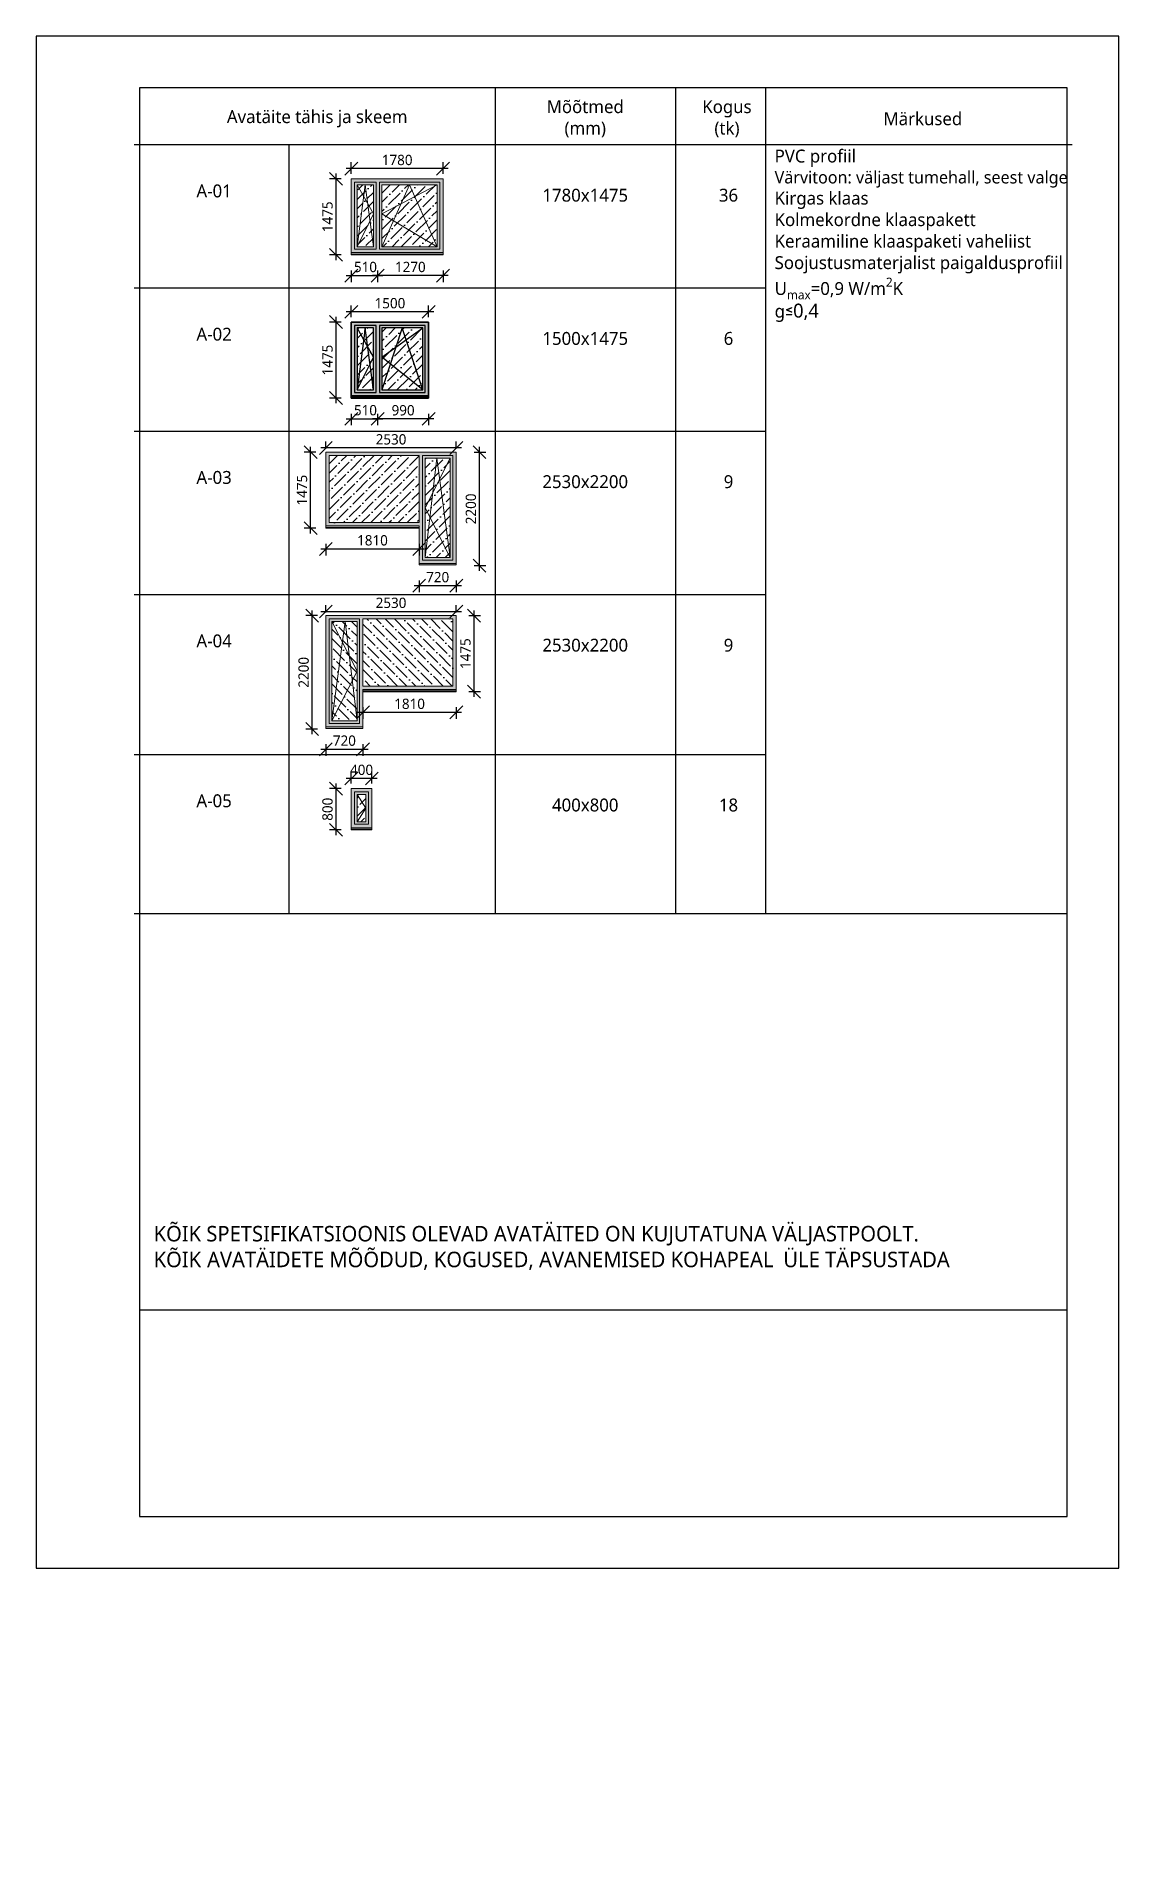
# Model space of a CAD drawing. Header units: millimetres. Extents: x 83708 to 840243643, y 645190 to 956201.
# Drawn here: x 302250 to 323250, y 651158 to 686358 of the extents above; entities that cross this region are included whole.
import ezdxf

# ---------------------------------------------------------------- set-up
doc = ezdxf.new("R2010")
doc.units = ezdxf.units.MM
doc.header["$PDMODE"] = 2
doc.header["$PDSIZE"] = 5
for name, color, linetype in [('!ESP_Avatäited plaanil', 7, 'Continuous'), ('!ESP_Konstruktsioon_s6lmes', 7, 'Continuous'), ('!ESP_Mõõt', 252, 'Continuous'), ('!ESP_Tekst', 7, 'Continuous')]:
    doc.layers.add(name, color=color, linetype=linetype)
doc.layers.add('!ESP_AVATÄITED VAADETEL', color=7, linetype='Continuous', lineweight=9)
doc.layers.add('TEKST', color=7, linetype='Continuous', lineweight=9)
doc.layers.add('!ESP_no_print', color=252, linetype='Continuous', plot=False)
doc.layers.add('!ESP_Värvitoon_tumehall', color=7, linetype='Continuous', true_color=0x45494e)
doc.styles.add('Annotative', font='malgunsl.ttf', dxfattribs={"height": 2})
doc.dimstyles.new('Annotative', dxfattribs={"dimtxt": 2.5, "dimasz": 2.5, "dimexe": 1.25, "dimexo": 0.625, "dimtad": 1, "dimdec": 0, "dimrnd": 5, "dimtxsty": 'Annotative', "dimblk": 'OBLIQUE', "dimcen": 0, "dimdle": 1, "dimadec": 0, "dimazin": 0, "dimtfac": 1, "dimtdec": 0, "dimtmove": 0, "dimatfit": 3, "dimfxl": 1, "dimfxlon": 1, "dimarcsym": 1})

msp = doc.modelspace()

# ---------------------------------------------------------------- texts
at = {"layer": '!ESP_Tekst', "style": 'Annotative'}
for s, insert, char_height, width, attachment_point in [('\\pxqc;Mõõtmed{\\fArial|b0|i0|c186|p34;\\P}(mm)', (312899.6, 684757.8), 250, 7252.457, 5), ('Kogus{\\fArial|b0|i0|c186|p34;\\P}(tk)', (315649.6, 684757.8), 250, 7252.457, 5), ('Avatäite tähis ja skeem', (307699.6, 684757.8), 250, 7252.457, 5), ('Märkused', (319449.6, 684757.8), 250, 7252.457, 5), ('\\A1;\\pxql;PVC profiil\\P{\\A0;\\f@Malgun Gothic Semilight|b0|i0|c0|p34;\\H0.95833x;Värvitoon: väljast tumehall, seest valge\\fMalgunGothicSemilight|b0|i0|c0|p32; }\\PKirgas klaas\\PKolmekordne klaaspakett\\PKeraamiline klaaspaketi vaheliist\\PSoojustusmaterjalist paigaldusprofiil\\PU{\\H0.7x;\\S^ max;\\H1.42857x;=0,9 W/m\\H0.7x;\\S2^ ;\\H1.42857x;K\\P\\pq*;\\A0;g\\H1.08333x;≤0,4}', (316574.2, 684161), 250, 6235.564, 1), ('\\A1;KÕIK SPETSIFIKATSIOONIS OLEVAD AVATÄITED ON KUJUTATUNA VÄLJASTPOOLT.{\\fArial|b0|i0|c186|p34;\\P}KÕIK{\\fArial|b0|i0|c186|p34; }AVATÄIDETE MÕÕDUD, KOGUSED, AVANEMISED KOHAPEAL{\\fISOCPEUR|b0|i0|c186|p34; }ÜLE TÄPSUSTADA', (304526, 663291.5), 300, 18291.356, 1)]:
    msp.add_mtext(s, dxfattribs=dict(at, insert=insert, char_height=char_height, width=width, attachment_point=attachment_point))
at = {"layer": 'TEKST', "color": 1, "lineweight": -3, "char_height": 250, "attachment_point": 5, "style": 'Annotative'}
for s, insert, width in [('{\\C256;A-01}', (305699.6, 683357.8), 7252.457), ('{\\C256;1780x1475}', (312899.6, 683275.4), 3050), ('{\\C256;36}', (315679.4, 683275.4), 7252.457), ('{\\C256;A-02}', (305699.6, 680580.6), 7252.457), ('{\\C256;1500x1475}', (312899.6, 680498.2), 3050), ('{\\C256;6}', (315679.4, 680498.2), 7252.457), ('{\\C256;A-03}', (305699.6, 677803.4), 7252.457), ('{\\C256;2530x2200}', (312899.6, 677721), 3050), ('{\\C256;9}', (315679.4, 677721), 7252.457), ('{\\C256;A-04}', (305699.6, 674633.4), 7252.457), ('{\\C256;2530x2200}', (312899.6, 674551), 3050), ('{\\C256;9}', (315679.4, 674551), 7252.457), ('{\\C256;A-05}', (305699.6, 671533.8), 7252.457), ('{\\C256;400x800}', (312899.6, 671451.4), 3050), ('{\\C256;18}', (315679.4, 671451.4), 7252.457)]:
    msp.add_mtext(s, dxfattribs=dict(at, insert=insert, width=width))

# ---------------------------------------------------------------- blocks, each defined once
blk = doc.blocks.new('_Oblique')
at = {"color": 0, "linetype": 'ByBlock', "lineweight": -2}
blk.add_line((-0.5, -0.5), (0.5, 0.5), dxfattribs=at)
blk = doc.blocks.new('*D879')
at = {"layer": '!ESP_Mõõt', "color": 0, "lineweight": -2, "transparency": 16777216}
for p, q in [((308361, 681817), (308361, 681592)), ((308871, 681817), (308871, 681592)), ((308261, 681717), (308971, 681717))]:
    blk.add_line(p, q, dxfattribs=at)
at = {"layer": 'Defpoints', "color": 0, "transparency": 16777216}
for p in [(308361, 682175), (308871, 682228), (308871, 681717)]:
    blk.add_point(p, dxfattribs=at)
at = {"layer": '!ESP_Mõõt', "color": 0, "lineweight": -2, "transparency": 16777216, "xscale": 250, "yscale": 250, "zscale": 250, "rotation": 180}
blk.add_blockref('_Oblique', (308361, 681717), dxfattribs=at)
at = {"layer": '!ESP_Mõõt', "color": 0, "lineweight": -2, "transparency": 16777216, "xscale": 250, "yscale": 250, "zscale": 250}
blk.add_blockref('_Oblique', (308871, 681717), dxfattribs=at)
at = {"layer": '!ESP_Mõõt', "color": 0, "transparency": 16777216, "insert": (308636, 681884), "char_height": 200, "attachment_point": 5, "style": 'Annotative'}
blk.add_mtext('510', dxfattribs=at)
blk = doc.blocks.new('*D880')
at = {"layer": '!ESP_Mõõt', "color": 0, "lineweight": -2, "transparency": 16777216}
for p, q in [((308871, 681817), (308871, 681592)), ((310141, 681817), (310141, 681592)), ((310241, 681717), (308771, 681717))]:
    blk.add_line(p, q, dxfattribs=at)
at = {"layer": 'Defpoints', "color": 0, "transparency": 16777216}
for p in [(308871, 682228), (310141, 682120), (308871, 681717)]:
    blk.add_point(p, dxfattribs=at)
at = {"layer": '!ESP_Mõõt', "color": 0, "lineweight": -2, "transparency": 16777216, "xscale": 250, "yscale": 250, "zscale": 250, "rotation": 180}
blk.add_blockref('_Oblique', (308871, 681717), dxfattribs=at)
at = {"layer": '!ESP_Mõõt', "color": 0, "lineweight": -2, "transparency": 16777216, "xscale": 250, "yscale": 250, "zscale": 250}
blk.add_blockref('_Oblique', (310141, 681717), dxfattribs=at)
at = {"layer": '!ESP_Mõõt', "color": 0, "transparency": 16777216, "insert": (309506, 681884), "char_height": 200, "attachment_point": 5, "style": 'Annotative'}
blk.add_mtext('1270', dxfattribs=at)
blk = doc.blocks.new('väikeaken')
at = {"linetype": 'ByBlock'}
blk.add_wipeout([(-54592, 228105), (-56372, 228105), (-56372, 226630), (-54592, 226630)], dxfattribs=at)
blk.add_wipeout([(-54592, 228105), (-56372, 228105), (-56372, 226630), (-54592, 226630)])
blk.add_wipeout([(-56372, 228105), (-54592, 228105), (-54592, 226630), (-56372, 226630)], dxfattribs=at)
blk.add_wipeout([(-54592, 228105), (-56372, 228105), (-56372, 226630), (-54592, 226630)])
at = {"layer": '!ESP_Värvitoon_tumehall'}
h = blk.add_hatch(color=256, dxfattribs=at)
h.dxf.hatch_style = 1
h.paths.add_polyline_path([(-54592, 228105), (-56372, 228105), (-56372, 226673), (-54592, 226673)])
h.paths.add_polyline_path([(-54657, 228040), (-54657, 226738), (-55827, 226738), (-55827, 228040)], flags=16)
h.paths.add_polyline_path([(-54707, 227990), (-54707, 226788), (-55777, 226788), (-55777, 227990)], flags=0)
h.paths.add_polyline_path([(-55892, 228040), (-55892, 226738), (-56307, 226738), (-56307, 228040)], flags=16)
h.paths.add_polyline_path([(-55942, 227990), (-55942, 226788), (-56257, 226788), (-56257, 227990)], flags=0)
h.paths.add_polyline_path([(-56100, 227990), (-56051, 227622), (-55942, 227427), (-56257, 226788)], flags=0)
h.paths.add_polyline_path([(-55242, 227990), (-54707, 226788), (-55777, 227427), (-55406, 227622)], flags=0)
h = blk.add_hatch(color=256, dxfattribs=at)
h.dxf.hatch_style = 1
h.paths.add_polyline_path([(-55892, 228040), (-56307, 228040), (-56307, 226738), (-55892, 226738)])
h.paths.add_polyline_path([(-55942, 227990), (-55942, 226788), (-56257, 226788), (-56257, 227990)], flags=16)
h.paths.add_polyline_path([(-54657, 228040), (-55827, 228040), (-55827, 226738), (-54657, 226738)])
h.paths.add_polyline_path([(-54707, 227990), (-54707, 226788), (-55777, 226788), (-55777, 227990)], flags=16)
h = blk.add_hatch(color=256, dxfattribs=at)
h.dxf.hatch_style = 1
h.paths.add_polyline_path([(-54592, 226673), (-56372, 226673), (-56372, 226644), (-54592, 226644)])
h.paths.add_polyline_path([(-54592, 226644), (-56372, 226644), (-56372, 226630), (-54592, 226630)])
h = blk.add_hatch()
h.set_pattern_fill('ANSI36', color=256, scale=1000)
h.set_pattern_definition([(45, (-56312.02, 226834.15), (66.291, 243.068), [312.5, -62.5, 0, -62.5])])
h.paths.add_polyline_path([(-56257, 227990), (-55942, 227990), (-55942, 226789), (-56257, 226788)])
h.paths.add_polyline_path([(-55777, 227990), (-54707, 227990), (-54707, 226788), (-55777, 226788)])
at = {"layer": '!ESP_AVATÄITED VAADETEL'}
for points in [[(-54592, 226630), (-56372, 226630), (-56372, 228105), (-54592, 228105)], [(-56372, 226630), (-54592, 226630), (-54592, 228105), (-56372, 228105)], [(-56372, 226644), (-54592, 226644), (-54592, 228105), (-56372, 228105)], [(-56372, 226673), (-54592, 226673), (-54592, 228105), (-56372, 228105)], [(-56307, 226738), (-55892, 226738), (-55892, 228040), (-56307, 228040)], [(-56257, 226788), (-55942, 226788), (-55942, 227990), (-56257, 227990)], [(-55827, 226738), (-54657, 226738), (-54657, 228040), (-55827, 228040)], [(-55777, 226788), (-54707, 226788), (-54707, 227990), (-55777, 227990)], [(-56372, 226644), (-54592, 226644), (-54592, 226673), (-56372, 226673)], [(-56372, 226630), (-54592, 226630), (-54592, 226644), (-56372, 226644)]]:
    blk.add_lwpolyline(points, close=True, dxfattribs=at)
for points in [[(-56257, 226788), (-55942, 227427), (-56257, 227990)], [(-55942, 226788), (-56100, 227990), (-56257, 226788)]]:
    blk.add_lwpolyline(points, dxfattribs=at)
at = {"layer": '!ESP_AVATÄITED VAADETEL', "ltscale": 15}
for points in [[(-54707, 226788), (-55242, 227990), (-55777, 226788)], [(-54707, 226788), (-55777, 227427), (-54707, 227990)]]:
    blk.add_lwpolyline(points, dxfattribs=at)
blk = doc.blocks.new('*D877')
at = {"layer": '!ESP_Mõõt', "color": 0, "lineweight": -2, "transparency": 16777216}
for p, q in [((308166, 683595), (307941, 683595)), ((308066, 682020), (308066, 683695)), ((308166, 682120), (307941, 682120))]:
    blk.add_line(p, q, dxfattribs=at)
at = {"layer": 'Defpoints', "color": 0, "transparency": 16777216}
for p in [(308066, 683595), (308361, 683595), (308361, 682120)]:
    blk.add_point(p, dxfattribs=at)
at = {"layer": '!ESP_Mõõt', "color": 0, "lineweight": -2, "transparency": 16777216, "xscale": 250, "yscale": 250, "zscale": 250}
for p, rotation in [((308066, 683595), 90), ((308066, 682120), 270)]:
    blk.add_blockref('_Oblique', p, dxfattribs=dict(at, rotation=rotation))
at = {"layer": '!ESP_Mõõt', "color": 0, "transparency": 16777216, "insert": (307900, 682858), "char_height": 200, "attachment_point": 5, "rotation": 90, "style": 'Annotative'}
blk.add_mtext('1475', dxfattribs=at)
blk = doc.blocks.new('*D878')
at = {"layer": '!ESP_Mõõt', "color": 0, "lineweight": -2, "transparency": 16777216}
for p, q in [((310241, 683792), (308261, 683792)), ((308361, 683692), (308361, 683917)), ((310141, 683692), (310141, 683917))]:
    blk.add_line(p, q, dxfattribs=at)
at = {"layer": 'Defpoints', "color": 0, "transparency": 16777216}
for p in [(308361, 683792), (308361, 683595), (310141, 683595)]:
    blk.add_point(p, dxfattribs=at)
at = {"layer": '!ESP_Mõõt', "color": 0, "lineweight": -2, "transparency": 16777216, "xscale": 250, "yscale": 250, "zscale": 250, "rotation": 180}
blk.add_blockref('_Oblique', (308361, 683792), dxfattribs=at)
at = {"layer": '!ESP_Mõõt', "color": 0, "lineweight": -2, "transparency": 16777216, "xscale": 250, "yscale": 250, "zscale": 250}
blk.add_blockref('_Oblique', (310141, 683792), dxfattribs=at)
at = {"layer": '!ESP_Mõõt', "color": 0, "transparency": 16777216, "insert": (309251, 683959), "char_height": 200, "attachment_point": 5, "style": 'Annotative'}
blk.add_mtext('1780', dxfattribs=at)
blk = doc.blocks.new('*D891')
at = {"layer": '!ESP_Mõõt', "color": 0, "lineweight": -2, "transparency": 16777216}
for p, q in [((308361, 679040), (308361, 678815)), ((308871, 679040), (308871, 678815)), ((308261, 678940), (308971, 678940))]:
    blk.add_line(p, q, dxfattribs=at)
at = {"layer": 'Defpoints', "color": 0, "transparency": 16777216}
for p in [(308361, 679398), (308871, 679451), (308871, 678940)]:
    blk.add_point(p, dxfattribs=at)
at = {"layer": '!ESP_Mõõt', "color": 0, "lineweight": -2, "transparency": 16777216, "xscale": 250, "yscale": 250, "zscale": 250, "rotation": 180}
blk.add_blockref('_Oblique', (308361, 678940), dxfattribs=at)
at = {"layer": '!ESP_Mõõt', "color": 0, "lineweight": -2, "transparency": 16777216, "xscale": 250, "yscale": 250, "zscale": 250}
blk.add_blockref('_Oblique', (308871, 678940), dxfattribs=at)
at = {"layer": '!ESP_Mõõt', "color": 0, "transparency": 16777216, "insert": (308636, 679107), "char_height": 200, "attachment_point": 5, "style": 'Annotative'}
blk.add_mtext('510', dxfattribs=at)
blk = doc.blocks.new('*D892')
at = {"layer": '!ESP_Mõõt', "color": 0, "lineweight": -2, "transparency": 16777216}
for p, q in [((308871, 679040), (308871, 678815)), ((309861, 679040), (309861, 678815)), ((309961, 678940), (308771, 678940))]:
    blk.add_line(p, q, dxfattribs=at)
at = {"layer": 'Defpoints', "color": 0, "transparency": 16777216}
for p in [(308871, 679451), (309861, 679343), (308871, 678940)]:
    blk.add_point(p, dxfattribs=at)
at = {"layer": '!ESP_Mõõt', "color": 0, "lineweight": -2, "transparency": 16777216, "xscale": 250, "yscale": 250, "zscale": 250, "rotation": 180}
blk.add_blockref('_Oblique', (308871, 678940), dxfattribs=at)
at = {"layer": '!ESP_Mõõt', "color": 0, "lineweight": -2, "transparency": 16777216, "xscale": 250, "yscale": 250, "zscale": 250}
blk.add_blockref('_Oblique', (309861, 678940), dxfattribs=at)
at = {"layer": '!ESP_Mõõt', "color": 0, "transparency": 16777216, "insert": (309366, 679106), "char_height": 200, "attachment_point": 5, "style": 'Annotative'}
blk.add_mtext('990', dxfattribs=at)
blk = doc.blocks.new('*D893')
at = {"layer": '!ESP_Mõõt', "color": 0, "lineweight": -2, "transparency": 16777216}
for p, q in [((308166, 680818), (307941, 680818)), ((308066, 679243), (308066, 680918)), ((308166, 679343), (307941, 679343))]:
    blk.add_line(p, q, dxfattribs=at)
at = {"layer": 'Defpoints', "color": 0, "transparency": 16777216}
for p in [(308066, 680818), (308361, 680818), (308361, 679343)]:
    blk.add_point(p, dxfattribs=at)
at = {"layer": '!ESP_Mõõt', "color": 0, "lineweight": -2, "transparency": 16777216, "xscale": 250, "yscale": 250, "zscale": 250}
for p, rotation in [((308066, 680818), 90), ((308066, 679343), 270)]:
    blk.add_blockref('_Oblique', p, dxfattribs=dict(at, rotation=rotation))
at = {"layer": '!ESP_Mõõt', "color": 0, "transparency": 16777216, "insert": (307900, 680080), "char_height": 200, "attachment_point": 5, "rotation": 90, "style": 'Annotative'}
blk.add_mtext('1475', dxfattribs=at)
blk = doc.blocks.new('*D894')
at = {"layer": '!ESP_Mõõt', "color": 0, "lineweight": -2, "transparency": 16777216}
for p, q in [((308361, 680915), (308361, 681140)), ((309861, 680915), (309861, 681140)), ((309961, 681015), (308261, 681015))]:
    blk.add_line(p, q, dxfattribs=at)
at = {"layer": 'Defpoints', "color": 0, "transparency": 16777216}
for p in [(308361, 681015), (308361, 680818), (309861, 680818)]:
    blk.add_point(p, dxfattribs=at)
at = {"layer": '!ESP_Mõõt', "color": 0, "lineweight": -2, "transparency": 16777216, "xscale": 250, "yscale": 250, "zscale": 250, "rotation": 180}
blk.add_blockref('_Oblique', (308361, 681015), dxfattribs=at)
at = {"layer": '!ESP_Mõõt', "color": 0, "lineweight": -2, "transparency": 16777216, "xscale": 250, "yscale": 250, "zscale": 250}
blk.add_blockref('_Oblique', (309861, 681015), dxfattribs=at)
at = {"layer": '!ESP_Mõõt', "color": 0, "transparency": 16777216, "insert": (309111, 681182), "char_height": 200, "attachment_point": 5, "style": 'Annotative'}
blk.add_mtext('1500', dxfattribs=at)
blk = doc.blocks.new('A$Cf881b39f')
at = {"linetype": 'ByBlock'}
blk.add_wipeout([(1500, 0), (0, 0), (0, -1475), (1500, -1475)], dxfattribs=at)
blk.add_wipeout([(1500, 0), (0, 0), (0, -1475), (1500, -1475)])
blk.add_wipeout([(0, 0), (1500, 0), (1500, -1475), (0, -1475)], dxfattribs=at)
blk.add_wipeout([(1500, 0), (0, 0), (0, -1475), (1500, -1475)])
at = {"layer": '!ESP_Värvitoon_tumehall'}
h = blk.add_hatch(color=256, dxfattribs=at)
h.dxf.hatch_style = 1
h.paths.add_polyline_path([(1500, 0), (0, 0), (0, -1432), (1500, -1432)])
h.paths.add_polyline_path([(1435, -65), (1435, -1367), (545, -1367), (545, -65)], flags=16)
h.paths.add_polyline_path([(1385, -115), (1385, -1317), (595, -1317), (595, -115)], flags=0)
h.paths.add_polyline_path([(990, -115), (1385, -1317), (595, -679), (869, -483)], flags=0)
h.paths.add_polyline_path([(480, -65), (480, -1367), (65, -1367), (65, -65)], flags=16)
h.paths.add_polyline_path([(430, -115), (430, -1317), (115, -1317), (115, -115)], flags=0)
h.paths.add_polyline_path([(321, -483), (430, -679), (115, -1317), (272, -115)], flags=0)
h.paths.add_polyline_path([(1500, -1432), (0, -1432), (0, -1461), (1500, -1461)])
h.paths.add_polyline_path([(1500, -1461), (0, -1461), (0, -1475), (1500, -1475)])
h = blk.add_hatch(color=256, dxfattribs=at)
h.dxf.hatch_style = 1
h.paths.add_polyline_path([(480, -65), (65, -65), (65, -1367), (480, -1367)])
h.paths.add_polyline_path([(430, -115), (430, -1317), (115, -1317), (115, -115)], flags=16)
h.paths.add_polyline_path([(1435, -65), (545, -65), (545, -1367), (1435, -1367)])
h.paths.add_polyline_path([(595, -115), (1385, -115), (1385, -1317), (595, -1317)], flags=16)
h = blk.add_hatch()
h.set_pattern_fill('ANSI36', color=256, scale=1000)
h.set_pattern_definition([(45, (60, -1271.18), (66.291, 243.068), [312.5, -62.5, 0, -62.5])])
h.paths.add_polyline_path([(115, -115), (430, -115), (430, -1317), (115, -1315)])
h.paths.add_polyline_path([(595, -115), (1385, -115), (1385, -1317), (595, -1317)])
at = {"layer": '!ESP_Avatäited plaanil'}
for points in [[(1500, -1475), (0, -1475), (0, 0), (1500, 0)], [(0, -1475), (1500, -1475), (1500, 0), (0, 0)], [(0, -1461), (1500, -1461), (1500, 0), (0, 0)], [(0, -1432), (1500, -1432), (1500, 0), (0, 0)], [(65, -1367), (480, -1367), (480, -65), (65, -65)], [(115, -1317), (430, -1317), (430, -115), (115, -115)], [(545, -1367), (1435, -1367), (1435, -65), (545, -65)], [(595, -1317), (1385, -1317), (1385, -115), (595, -115)], [(0, -1461), (1500, -1461), (1500, -1432), (0, -1432)], [(0, -1475), (1500, -1475), (1500, -1461), (0, -1461)]]:
    blk.add_lwpolyline(points, close=True, dxfattribs=at)
for points in [[(115, -1317), (430, -679), (115, -115)], [(430, -1317), (272, -115), (115, -1317)]]:
    blk.add_lwpolyline(points, dxfattribs=at)
at = {"layer": '!ESP_Avatäited plaanil', "ltscale": 15}
for points in [[(1385, -1317), (990, -115), (595, -1317)], [(1385, -1317), (595, -679), (1385, -115)]]:
    blk.add_lwpolyline(points, dxfattribs=at)
blk = doc.blocks.new('A$Ce865888e')
at = {"lineweight": 0}
blk.add_wipeout([(0, 0), (2530, 0), (2530, -2200), (1810, -2200), (1810, -1475), (0, -1475)], dxfattribs=at)
at = {"layer": '!ESP_Värvitoon_tumehall'}
h = blk.add_hatch(color=256, dxfattribs=at)
h.dxf.hatch_style = 1
h.paths.add_polyline_path([(2530, 0), (0, 0), (0, -1432), (1810, -1432), (1810, -1461), (1810, -1475), (1810, -2157), (2530, -2157)])
h.paths.add_polyline_path([(2465, -65), (2465, -2092), (1875, -2092), (1875, -65)], flags=16)
h.paths.add_polyline_path([(2415, -115), (2415, -2042), (1925, -2042), (1925, -115)], flags=0)
h.paths.add_polyline_path([(2155, -115), (2415, -2042), (1925, -1079), (2076, -783)], flags=0)
h.paths.add_polyline_path([(1810, -65), (1810, -1367), (65, -1367), (65, -65)], flags=16)
h.paths.add_polyline_path([(1760, -115), (1760, -1317), (115, -1317), (115, -115)], flags=0)
h.paths.add_polyline_path([(1760, -679), (115, -1317), (923, -115), (1176, -478)], flags=0)
h.paths.add_polyline_path([(1810, -1432), (0, -1432), (0, -1461), (1810, -1461)], flags=17)
h.paths.add_polyline_path([(1810, -1461), (0, -1461), (0, -1475), (1810, -1475)], flags=17)
h.paths.add_polyline_path([(2530, -2157), (1810, -2157), (1810, -2186), (2530, -2186)])
h.paths.add_polyline_path([(2530, -2186), (1810, -2186), (1810, -2200), (2530, -2200)])
h = blk.add_hatch(color=256, dxfattribs=at)
h.dxf.hatch_style = 1
h.paths.add_polyline_path([(2465, -65), (1875, -65), (1875, -2092), (2465, -2092)])
h.paths.add_polyline_path([(2415, -115), (2415, -2042), (1925, -2042), (1925, -115)], flags=16)
h = blk.add_hatch()
h.set_pattern_fill('ANSI36', color=256, scale=1000)
h.set_pattern_definition([(45, (-855421.06, -721637.28), (66.291261, 243.067956), [312.5, -62.5, 0, -62.5])])
h.paths.add_polyline_path([(2415, -115), (1925, -115), (1925, -2042), (2415, -2042)])
h.paths.add_polyline_path([(1810, -65), (65, -65), (65, -1367), (1810, -1367)])
at = {"layer": '!ESP_AVATÄITED VAADETEL'}
for points in [[(2530, -2186), (1810, -2186), (1810, -1461), (0, -1461), (0, 0), (2530, 0)], [(2530, -2157), (1810, -2157), (1810, -1432), (0, -1432), (0, 0), (2530, 0)], [(1810, -1367), (65, -1367), (65, -65), (1810, -65)], [(1810, -1367), (65, -1367), (65, -65), (1810, -65)], [(2465, -2092), (1875, -2092), (1875, -65), (2465, -65)], [(2415, -2042), (1925, -2042), (1925, -115), (2415, -115)], [(1810, -1461), (0, -1461), (0, -1432), (1810, -1432)], [(1810, -1475), (0, -1475), (0, -1461), (1810, -1461)]]:
    blk.add_lwpolyline(points, close=True, dxfattribs=at)
for points in [[(2415, -2042), (1925, -1079), (2415, -115)], [(1925, -2042), (2155, -115), (2415, -2042)]]:
    blk.add_lwpolyline(points, dxfattribs=at)
blk = doc.blocks.new('*D895')
at = {"layer": '!ESP_Mõõt', "color": 0, "lineweight": -2, "transparency": 16777216}
for p, q in [((307767, 676418), (309778, 676418)), ((307867, 676518), (307867, 676293)), ((309678, 676518), (309678, 676293))]:
    blk.add_line(p, q, dxfattribs=at)
at = {"layer": 'Defpoints', "color": 0, "transparency": 16777216}
for p in [(307867, 676835), (309678, 676835), (309678, 676418)]:
    blk.add_point(p, dxfattribs=at)
at = {"layer": '!ESP_Mõõt', "color": 0, "lineweight": -2, "transparency": 16777216, "xscale": 250, "yscale": 250, "zscale": 250, "rotation": 180}
blk.add_blockref('_Oblique', (307867, 676418), dxfattribs=at)
at = {"layer": '!ESP_Mõõt', "color": 0, "lineweight": -2, "transparency": 16777216, "xscale": 250, "yscale": 250, "zscale": 250}
blk.add_blockref('_Oblique', (309678, 676418), dxfattribs=at)
at = {"layer": '!ESP_Mõõt', "color": 0, "transparency": 16777216, "insert": (308772, 676584), "char_height": 200, "attachment_point": 5, "style": 'Annotative'}
blk.add_mtext('1810', dxfattribs=at)
blk = doc.blocks.new('*D896')
at = {"layer": '!ESP_Mõõt', "color": 0, "lineweight": -2, "transparency": 16777216}
for p, q in [((310497, 675704), (309578, 675704)), ((309678, 675804), (309678, 675579)), ((310397, 675804), (310397, 675579))]:
    blk.add_line(p, q, dxfattribs=at)
at = {"layer": 'Defpoints', "color": 0, "transparency": 16777216}
for p in [(309678, 676095), (310397, 676095), (309678, 675704)]:
    blk.add_point(p, dxfattribs=at)
at = {"layer": '!ESP_Mõõt', "color": 0, "lineweight": -2, "transparency": 16777216, "xscale": 250, "yscale": 250, "zscale": 250, "rotation": 180}
blk.add_blockref('_Oblique', (309678, 675704), dxfattribs=at)
at = {"layer": '!ESP_Mõõt', "color": 0, "lineweight": -2, "transparency": 16777216, "xscale": 250, "yscale": 250, "zscale": 250}
blk.add_blockref('_Oblique', (310397, 675704), dxfattribs=at)
at = {"layer": '!ESP_Mõõt', "color": 0, "transparency": 16777216, "insert": (310037, 675870), "char_height": 200, "attachment_point": 5, "style": 'Annotative'}
blk.add_mtext('720', dxfattribs=at)
blk = doc.blocks.new('*D897')
at = {"layer": '!ESP_Mõõt', "color": 0, "lineweight": -2, "transparency": 16777216}
for p, q in [((307672, 678295), (307447, 678295)), ((307572, 676720), (307572, 678395)), ((307672, 676820), (307447, 676820))]:
    blk.add_line(p, q, dxfattribs=at)
at = {"layer": 'Defpoints', "color": 0, "transparency": 16777216}
for p in [(307572, 678295), (307867, 678295), (307867, 676820)]:
    blk.add_point(p, dxfattribs=at)
at = {"layer": '!ESP_Mõõt', "color": 0, "lineweight": -2, "transparency": 16777216, "xscale": 250, "yscale": 250, "zscale": 250}
for p, rotation in [((307572, 678295), 90), ((307572, 676820), 270)]:
    blk.add_blockref('_Oblique', p, dxfattribs=dict(at, rotation=rotation))
at = {"layer": '!ESP_Mõõt', "color": 0, "transparency": 16777216, "insert": (307406, 677558), "char_height": 200, "attachment_point": 5, "rotation": 90, "style": 'Annotative'}
blk.add_mtext('1475', dxfattribs=at)
blk = doc.blocks.new('*D898')
at = {"layer": '!ESP_Mõõt', "color": 0, "lineweight": -2, "transparency": 16777216}
for p, q in [((310497, 678376), (307767, 678376)), ((307867, 678358), (307867, 678501)), ((310397, 678358), (310397, 678501))]:
    blk.add_line(p, q, dxfattribs=at)
at = {"layer": 'Defpoints', "color": 0, "transparency": 16777216}
for p in [(307867, 678376), (307867, 678295), (310397, 678295)]:
    blk.add_point(p, dxfattribs=at)
at = {"layer": '!ESP_Mõõt', "color": 0, "lineweight": -2, "transparency": 16777216, "xscale": 250, "yscale": 250, "zscale": 250, "rotation": 180}
blk.add_blockref('_Oblique', (307867, 678376), dxfattribs=at)
at = {"layer": '!ESP_Mõõt', "color": 0, "lineweight": -2, "transparency": 16777216, "xscale": 250, "yscale": 250, "zscale": 250}
blk.add_blockref('_Oblique', (310397, 678376), dxfattribs=at)
at = {"layer": '!ESP_Mõõt', "color": 0, "transparency": 16777216, "insert": (309132, 678542), "char_height": 200, "attachment_point": 5, "style": 'Annotative'}
blk.add_mtext('2530', dxfattribs=at)
blk = doc.blocks.new('*D899')
at = {"layer": '!ESP_Mõõt', "color": 0, "lineweight": -2, "transparency": 16777216}
for p, q in [((310748, 678295), (310973, 678295)), ((310848, 675995), (310848, 678395)), ((310748, 676095), (310973, 676095))]:
    blk.add_line(p, q, dxfattribs=at)
at = {"layer": 'Defpoints', "color": 0, "transparency": 16777216}
for p in [(310397, 678295), (310848, 678295), (310397, 676095)]:
    blk.add_point(p, dxfattribs=at)
at = {"layer": '!ESP_Mõõt', "color": 0, "lineweight": -2, "transparency": 16777216, "xscale": 250, "yscale": 250, "zscale": 250}
for p, rotation in [((310848, 678295), 90), ((310848, 676095), 270)]:
    blk.add_blockref('_Oblique', p, dxfattribs=dict(at, rotation=rotation))
at = {"layer": '!ESP_Mõõt', "color": 0, "transparency": 16777216, "insert": (310682, 677195), "char_height": 200, "attachment_point": 5, "rotation": 90, "style": 'Annotative'}
blk.add_mtext('2200', dxfattribs=at)
blk = doc.blocks.new('*D900')
at = {"layer": '!ESP_Mõõt', "color": 0, "lineweight": -2, "transparency": 16777216}
for p, q in [((310497, 673248), (308487, 673248)), ((308587, 673348), (308587, 673123)), ((310397, 673348), (310397, 673123))]:
    blk.add_line(p, q, dxfattribs=at)
at = {"layer": 'Defpoints', "color": 0, "transparency": 16777216}
for p in [(308587, 673665), (310397, 673665), (308587, 673248)]:
    blk.add_point(p, dxfattribs=at)
at = {"layer": '!ESP_Mõõt', "color": 0, "lineweight": -2, "transparency": 16777216, "xscale": 250, "yscale": 250, "zscale": 250, "rotation": 180}
blk.add_blockref('_Oblique', (308587, 673248), dxfattribs=at)
at = {"layer": '!ESP_Mõõt', "color": 0, "lineweight": -2, "transparency": 16777216, "xscale": 250, "yscale": 250, "zscale": 250}
blk.add_blockref('_Oblique', (310397, 673248), dxfattribs=at)
at = {"layer": '!ESP_Mõõt', "color": 0, "transparency": 16777216, "insert": (309492, 673414), "char_height": 200, "attachment_point": 5, "style": 'Annotative'}
blk.add_mtext('1810', dxfattribs=at)
blk = doc.blocks.new('*D901')
at = {"layer": '!ESP_Mõõt', "color": 0, "lineweight": -2, "transparency": 16777216}
for p, q in [((307767, 672534), (308687, 672534)), ((307867, 672634), (307867, 672409)), ((308587, 672634), (308587, 672409))]:
    blk.add_line(p, q, dxfattribs=at)
at = {"layer": 'Defpoints', "color": 0, "transparency": 16777216}
for p in [(307867, 672926), (308587, 672926), (308587, 672534)]:
    blk.add_point(p, dxfattribs=at)
at = {"layer": '!ESP_Mõõt', "color": 0, "lineweight": -2, "transparency": 16777216, "xscale": 250, "yscale": 250, "zscale": 250, "rotation": 180}
blk.add_blockref('_Oblique', (307867, 672534), dxfattribs=at)
at = {"layer": '!ESP_Mõõt', "color": 0, "lineweight": -2, "transparency": 16777216, "xscale": 250, "yscale": 250, "zscale": 250}
blk.add_blockref('_Oblique', (308587, 672534), dxfattribs=at)
at = {"layer": '!ESP_Mõõt', "color": 0, "transparency": 16777216, "insert": (308227, 672700), "char_height": 200, "attachment_point": 5, "style": 'Annotative'}
blk.add_mtext('720', dxfattribs=at)
blk = doc.blocks.new('*D902')
at = {"layer": '!ESP_Mõõt', "color": 0, "lineweight": -2, "transparency": 16777216}
for p, q in [((310642, 675126), (310867, 675126)), ((310742, 673551), (310742, 675226)), ((310642, 673651), (310867, 673651))]:
    blk.add_line(p, q, dxfattribs=at)
at = {"layer": 'Defpoints', "color": 0, "transparency": 16777216}
for p in [(310397, 675126), (310742, 675126), (310397, 673651)]:
    blk.add_point(p, dxfattribs=at)
at = {"layer": '!ESP_Mõõt', "color": 0, "lineweight": -2, "transparency": 16777216, "xscale": 250, "yscale": 250, "zscale": 250}
for p, rotation in [((310742, 675126), 90), ((310742, 673651), 270)]:
    blk.add_blockref('_Oblique', p, dxfattribs=dict(at, rotation=rotation))
at = {"layer": '!ESP_Mõõt', "color": 0, "transparency": 16777216, "insert": (310576, 674388), "char_height": 200, "attachment_point": 5, "rotation": 90, "style": 'Annotative'}
blk.add_mtext('1475', dxfattribs=at)
blk = doc.blocks.new('*D903')
at = {"layer": '!ESP_Mõõt', "color": 0, "lineweight": -2, "transparency": 16777216}
for p, q in [((307767, 675206), (310497, 675206)), ((307867, 675188), (307867, 675331)), ((310397, 675188), (310397, 675331))]:
    blk.add_line(p, q, dxfattribs=at)
at = {"layer": 'Defpoints', "color": 0, "transparency": 16777216}
for p in [(307867, 675126), (310397, 675206), (310397, 675126)]:
    blk.add_point(p, dxfattribs=at)
at = {"layer": '!ESP_Mõõt', "color": 0, "lineweight": -2, "transparency": 16777216, "xscale": 250, "yscale": 250, "zscale": 250, "rotation": 180}
blk.add_blockref('_Oblique', (307867, 675206), dxfattribs=at)
at = {"layer": '!ESP_Mõõt', "color": 0, "lineweight": -2, "transparency": 16777216, "xscale": 250, "yscale": 250, "zscale": 250}
blk.add_blockref('_Oblique', (310397, 675206), dxfattribs=at)
at = {"layer": '!ESP_Mõõt', "color": 0, "transparency": 16777216, "insert": (309132, 675372), "char_height": 200, "attachment_point": 5, "style": 'Annotative'}
blk.add_mtext('2530', dxfattribs=at)
blk = doc.blocks.new('*D904')
at = {"layer": '!ESP_Mõõt', "color": 0, "lineweight": -2, "transparency": 16777216}
for p, q in [((307703, 675126), (307478, 675126)), ((307603, 672826), (307603, 675226)), ((307703, 672926), (307478, 672926))]:
    blk.add_line(p, q, dxfattribs=at)
at = {"layer": 'Defpoints', "color": 0, "transparency": 16777216}
for p in [(307603, 675126), (307867, 675126), (307867, 672926)]:
    blk.add_point(p, dxfattribs=at)
at = {"layer": '!ESP_Mõõt', "color": 0, "lineweight": -2, "transparency": 16777216, "xscale": 250, "yscale": 250, "zscale": 250}
for p, rotation in [((307603, 675126), 90), ((307603, 672926), 270)]:
    blk.add_blockref('_Oblique', p, dxfattribs=dict(at, rotation=rotation))
at = {"layer": '!ESP_Mõõt', "color": 0, "transparency": 16777216, "insert": (307437, 674026), "char_height": 200, "attachment_point": 5, "rotation": 90, "style": 'Annotative'}
blk.add_mtext('2200', dxfattribs=at)
blk = doc.blocks.new('*D905')
at = {"layer": '!ESP_Mõõt', "color": 0, "lineweight": -2, "transparency": 16777216}
for p, q in [((308166, 671771), (307941, 671771)), ((308066, 670871), (308066, 671871)), ((308166, 670971), (307941, 670971))]:
    blk.add_line(p, q, dxfattribs=at)
at = {"layer": 'Defpoints', "color": 0, "transparency": 16777216}
for p in [(308066, 671771), (308361, 671771), (308361, 670971)]:
    blk.add_point(p, dxfattribs=at)
at = {"layer": '!ESP_Mõõt', "color": 0, "lineweight": -2, "transparency": 16777216, "xscale": 250, "yscale": 250, "zscale": 250}
for p, rotation in [((308066, 671771), 90), ((308066, 670971), 270)]:
    blk.add_blockref('_Oblique', p, dxfattribs=dict(at, rotation=rotation))
at = {"layer": '!ESP_Mõõt', "color": 0, "transparency": 16777216, "insert": (307900, 671371), "char_height": 200, "attachment_point": 5, "rotation": 90, "style": 'Annotative'}
blk.add_mtext('800', dxfattribs=at)
blk = doc.blocks.new('*D906')
at = {"layer": '!ESP_Mõõt', "color": 0, "lineweight": -2, "transparency": 16777216}
for p, q in [((308860, 671968), (308261, 671968)), ((308361, 671868), (308361, 672093)), ((308760, 671868), (308760, 672093))]:
    blk.add_line(p, q, dxfattribs=at)
at = {"layer": 'Defpoints', "color": 0, "transparency": 16777216}
for p in [(308361, 671968), (308361, 671771), (308760, 671771)]:
    blk.add_point(p, dxfattribs=at)
at = {"layer": '!ESP_Mõõt', "color": 0, "lineweight": -2, "transparency": 16777216, "xscale": 250, "yscale": 250, "zscale": 250, "rotation": 180}
blk.add_blockref('_Oblique', (308361, 671968), dxfattribs=at)
at = {"layer": '!ESP_Mõõt', "color": 0, "lineweight": -2, "transparency": 16777216, "xscale": 250, "yscale": 250, "zscale": 250}
blk.add_blockref('_Oblique', (308760, 671968), dxfattribs=at)
at = {"layer": '!ESP_Mõõt', "color": 0, "transparency": 16777216, "insert": (308561, 672134), "char_height": 200, "attachment_point": 5, "style": 'Annotative'}
blk.add_mtext('400', dxfattribs=at)
blk = doc.blocks.new('väike1')
blk.add_wipeout([(-1082065, 608631), (-1081666, 608631), (-1081666, 607831), (-1082065, 607831)])
blk.add_wipeout([(-1081666, 608631), (-1082065, 608631), (-1082065, 607831), (-1081666, 607831)])
at = {"layer": '!ESP_Värvitoon_tumehall'}
h = blk.add_hatch(color=256, dxfattribs=at)
h.dxf.hatch_style = 1
h.paths.add_polyline_path([(-1081666, 608631), (-1082065, 608631), (-1082065, 607874), (-1081666, 607874)])
h.paths.add_polyline_path([(-1081731, 608566), (-1081731, 607939), (-1082000, 607939), (-1082000, 608566)], flags=0)
h.paths.add_polyline_path([(-1081781, 608516), (-1081781, 607989), (-1081950, 607989), (-1081950, 608516)], flags=0)
h.paths.add_polyline_path([(-1081731, 608566), (-1082000, 608566), (-1082000, 607939), (-1081731, 607939)], flags=16)
h.paths.add_polyline_path([(-1081666, 607874), (-1082065, 607874), (-1082065, 607846), (-1081666, 607846)])
h.paths.add_polyline_path([(-1081666, 607846), (-1082065, 607846), (-1082065, 607831), (-1081666, 607831)])
h = blk.add_hatch(color=256, dxfattribs=at)
h.dxf.hatch_style = 1
h.paths.add_polyline_path([(-1081731, 608566), (-1082000, 608566), (-1082000, 607939), (-1081731, 607939)])
h.paths.add_polyline_path([(-1081781, 608516), (-1081781, 607989), (-1081950, 607989), (-1081950, 608516)], flags=16)
h = blk.add_hatch()
h.set_pattern_fill('ANSI36', color=256, scale=1000)
h.paths.add_polyline_path([(-1081950, 608516), (-1081565, 608516), (-1081565, 608189), (-1081950, 608189)])
h.paths.add_polyline_path([(-1081365, 608516), (-1080980, 608516), (-1080980, 608189), (-1081365, 608189)])
h = blk.add_hatch()
h.set_pattern_fill('ANSI36', color=256, scale=1000)
h.set_pattern_definition([(45, (-1082285.28, 607360.3), (66.291, 243.068), [312.5, -62.5, 0, -62.5])])
h.paths.add_polyline_path([(-1081781, 608516), (-1081950, 608516), (-1081950, 607989), (-1081781, 607989)])
at = {"layer": '!ESP_AVATÄITED VAADETEL'}
for points in [[(-1081666, 608631), (-1081666, 607831), (-1082065, 607831), (-1082065, 608631)], [(-1082065, 607831), (-1081666, 607831), (-1081666, 608631), (-1082065, 608631)], [(-1082065, 607874), (-1081666, 607874), (-1081666, 608631), (-1082065, 608631)], [(-1082000, 607939), (-1081731, 607939), (-1081731, 608566), (-1082000, 608566)], [(-1081950, 607989), (-1081781, 607989), (-1081781, 608516), (-1081950, 608516)], [(-1082065, 607846), (-1081666, 607846), (-1081666, 607874), (-1082065, 607874)], [(-1082065, 607831), (-1081666, 607831), (-1081666, 607846), (-1082065, 607846)]]:
    blk.add_lwpolyline(points, close=True, dxfattribs=at)
blk.add_lwpolyline([(-1081950, 607989), (-1081781, 608253), (-1081950, 608516)], dxfattribs=at)

# ---------------------------------------------------------------- dimensions: what is measured, and where the dimension line sits
at = {"layer": '!ESP_Mõõt'}
for base, p1, p2, picture, middle in [((308870.9, 681717.3), (308360.9, 682175.2), (308870.9, 682228.1), '*D879', (308635.9, 681717.3)), ((308870.9, 678940.2), (308360.9, 679398), (308870.9, 679450.9), '*D891', (308635.9, 678940.2)), ((308360.8511655, 671968.2338467), (308760.3511655, 671771.1933557), (308360.8511655, 671771.1933557), '*D906', (308560.6011655, 671968.2338467))]:
    dim = msp.add_linear_dim(base=base, p1=p1, p2=p2, dimstyle='Annotative', dxfattribs=at)
    dim.commit()
    dim.dimension.update_dxf_attribs({"geometry": picture, "text_midpoint": middle, "dimtype": 160})
for base, p1, p2, picture, middle in [((308870.9, 681717.3), (310140.9, 682120.2), (308870.9, 682228.1), '*D880', (309505.9, 681883.9)), ((308360.9, 681015), (309860.9, 680818), (308360.9, 680818), '*D894', (309110.9, 681181.6)), ((308870.9, 678940.2), (309860.9, 679343), (308870.9, 679450.9), '*D892', (309365.9, 679106.1))]:
    dim = msp.add_linear_dim(base=base, p1=p1, p2=p2, dimstyle='Annotative', dxfattribs=at)
    dim.commit()
    dim.dimension.update_dxf_attribs({"geometry": picture, "text_midpoint": middle})
for base, p1, p2, picture, middle in [((308066.1, 680818), (308360.9, 679343), (308360.9, 680818), '*D893', (308066.1, 680080.5)), ((308066.1, 671771.2), (308360.9, 670971.1), (308360.9, 671771.2), '*D905', (308066.1, 671371.1))]:
    dim = msp.add_linear_dim(base=base, p1=p1, p2=p2, angle=90, dimstyle='Annotative', dxfattribs=at)
    dim.commit()
    dim.dimension.update_dxf_attribs({"geometry": picture, "text_midpoint": middle, "dimtype": 160})

# ---------------------------------------------------------------- hatches: boundary and pattern name
at = {"layer": '!ESP_Konstruktsioon_s6lmes'}
h = msp.add_hatch(dxfattribs=at)
h.set_pattern_fill('ANSI31', color=256, scale=50, angle=90)
h.set_pattern_definition([(135, (-407779.06, -602383.71), (-112.253202, -112.253202), [])])
h.paths.add_polyline_path([(322278.7, 651158.4), (322278.7, 651224.7), (322278.7, 651158.4)])

# ---------------------------------------------------------------- linework, layer by layer
at = {"layer": '!ESP_no_print', "flags": 128}
for points in [[(302249.6, 656657.8), (323249.6, 656657.8), (323249.6, 686357.8), (302249.6, 686357.8)], [(302249.6, 656657.8), (323249.6, 656657.8), (323249.6, 686357.8), (302249.6, 686357.8)], [(304249.6, 657657.8), (322249.6, 657657.8), (322249.6, 685357.8), (304249.6, 685357.8)], [(304249.6, 657657.8), (322249.6, 657657.8), (322249.6, 685357.8), (304249.6, 685357.8)], [(304249.6, 657657.8), (322249.6, 657657.8), (322249.6, 661657.8), (304249.6, 661657.8)], [(304249.6, 657657.8), (322249.6, 657657.8), (322249.6, 661657.8), (304249.6, 661657.8)]]:
    msp.add_lwpolyline(points, close=True, dxfattribs=at)
at = {"layer": '!ESP_Tekst'}
for p, q in [((311149.6, 685357.8), (311149.6, 669347.5)), ((314649.6, 685357.8), (314649.6, 669347.5)), ((316398.6, 685357.8), (316398.6, 669347.5)), ((307149.6, 684257.8), (307149.6, 669347.5)), ((307149.6, 684257.8), (307149.6, 671656.6)), ((304149.6, 681480.6), (316398.6, 681480.6)), ((304149.6, 678703.4), (316398.6, 678703.4)), ((304149.6, 675533.4), (316398.6, 675533.4)), ((304149.6, 672433.8), (316398.6, 672433.8)), ((304149.6, 669347.5), (322249.6, 669347.5))]:
    msp.add_line(p, q, dxfattribs=at)
for p in [(304149.6, 684257.8), (304249.6, 684257.8)]:
    msp.add_line(p, (322349.6, 684257.8))

msp.set_redraw_order([(e.dxf.handle, doc.entitydb.next_handle()) for e in msp.query("TEXT MTEXT ATTDEF DIMENSION ARC_DIMENSION")])  # texts and dimensions are drawn at this point

# ---------------------------------------------------------------- next in the draw order: block references
for name, p in [('väikeaken', (364732.9, 455489.9)), ('väike1', (1390426.1, 63139.7))]:
    msp.add_blockref(name, p)
at = {"lineweight": 0}
for name, p in [('A$Cf881b39f', (308360.9, 680818)), ('A$Ce865888e', (307867.1, 678295.5))]:
    msp.add_blockref(name, p, dxfattribs=at)
at = {"lineweight": 0, "xscale": -1}
msp.add_blockref('A$Ce865888e', (310397.1, 675125.5), dxfattribs=at)

# ---------------------------------------------------------------- next in the draw order: dimensions: what is measured, and where the dimension line sits
at = {"layer": '!ESP_Mõõt'}
for base, p1, p2, picture, middle in [((308360.9, 683792.2), (310140.9, 683595.2), (308360.9, 683595.2), '*D878', (309250.9, 683958.7)), ((307867.1, 678376.3), (310397.1, 678295.5), (307867.1, 678295.5), '*D898', (309132.1, 678542.3))]:
    dim = msp.add_linear_dim(base=base, p1=p1, p2=p2, dimstyle='Annotative', dxfattribs=at)
    dim.commit()
    dim.dimension.update_dxf_attribs({"geometry": picture, "text_midpoint": middle})
for base, p1, p2, angle, picture, middle in [((308066.1, 683595.2), (308360.9, 682120.2), (308360.9, 683595.2), 90, '*D877', (308066.1, 682857.7)), ((307572.3, 678295.5), (307867.1, 676820.5), (307867.1, 678295.5), 90, '*D897', (307572.3, 677558)), ((310848, 678295.5), (310397.1, 676095.5), (310397.1, 678295.5), 90, '*D899', (310848, 677195.5)), ((307602.9, 675125.5), (307867.1, 672925.5), (307867.1, 675125.5), 90, '*D904', (307602.9, 674025.5)), ((310741.9, 675125.5), (310397.1, 673650.5), (310397.1, 675125.5), 90, '*D902', (310742.3, 674388)), ((308586.7, 673247.7), (310397.1, 673664.6), (308586.7, 673664.6), 180, '*D900', (309491.9, 673247.7)), ((308586.7, 672534.5), (307867.1, 672925.5), (308586.7, 672925.5), 180, '*D901', (308226.9, 672534.5))]:
    dim = msp.add_linear_dim(base=base, p1=p1, p2=p2, angle=angle, dimstyle='Annotative', dxfattribs=at)
    dim.commit()
    dim.dimension.update_dxf_attribs({"geometry": picture, "text_midpoint": middle, "dimtype": 160})
for base, p1, p2, picture, middle in [((309677.5, 676417.7), (307867.1, 676834.6), (309677.5, 676834.6), '*D895', (308772.3, 676417.7)), ((309677.5, 675704.5), (310397.1, 676095.5), (309677.5, 676095.5), '*D896', (310037.3, 675704.5))]:
    dim = msp.add_linear_dim(base=base, p1=p1, p2=p2, dimstyle='Annotative', dxfattribs=at)
    dim.commit()
    dim.dimension.update_dxf_attribs({"geometry": picture, "text_midpoint": middle, "dimtype": 160})
dim = msp.add_linear_dim(base=(310397.1, 675206.3), p1=(307867.1, 675125.5), p2=(310397.1, 675125.5), angle=180, dimstyle='Annotative', dxfattribs=at)
dim.commit()
dim.dimension.update_dxf_attribs({"geometry": '*D903', "text_midpoint": (309132.1, 675372.3)})

doc.saveas('drawing.dxf')
